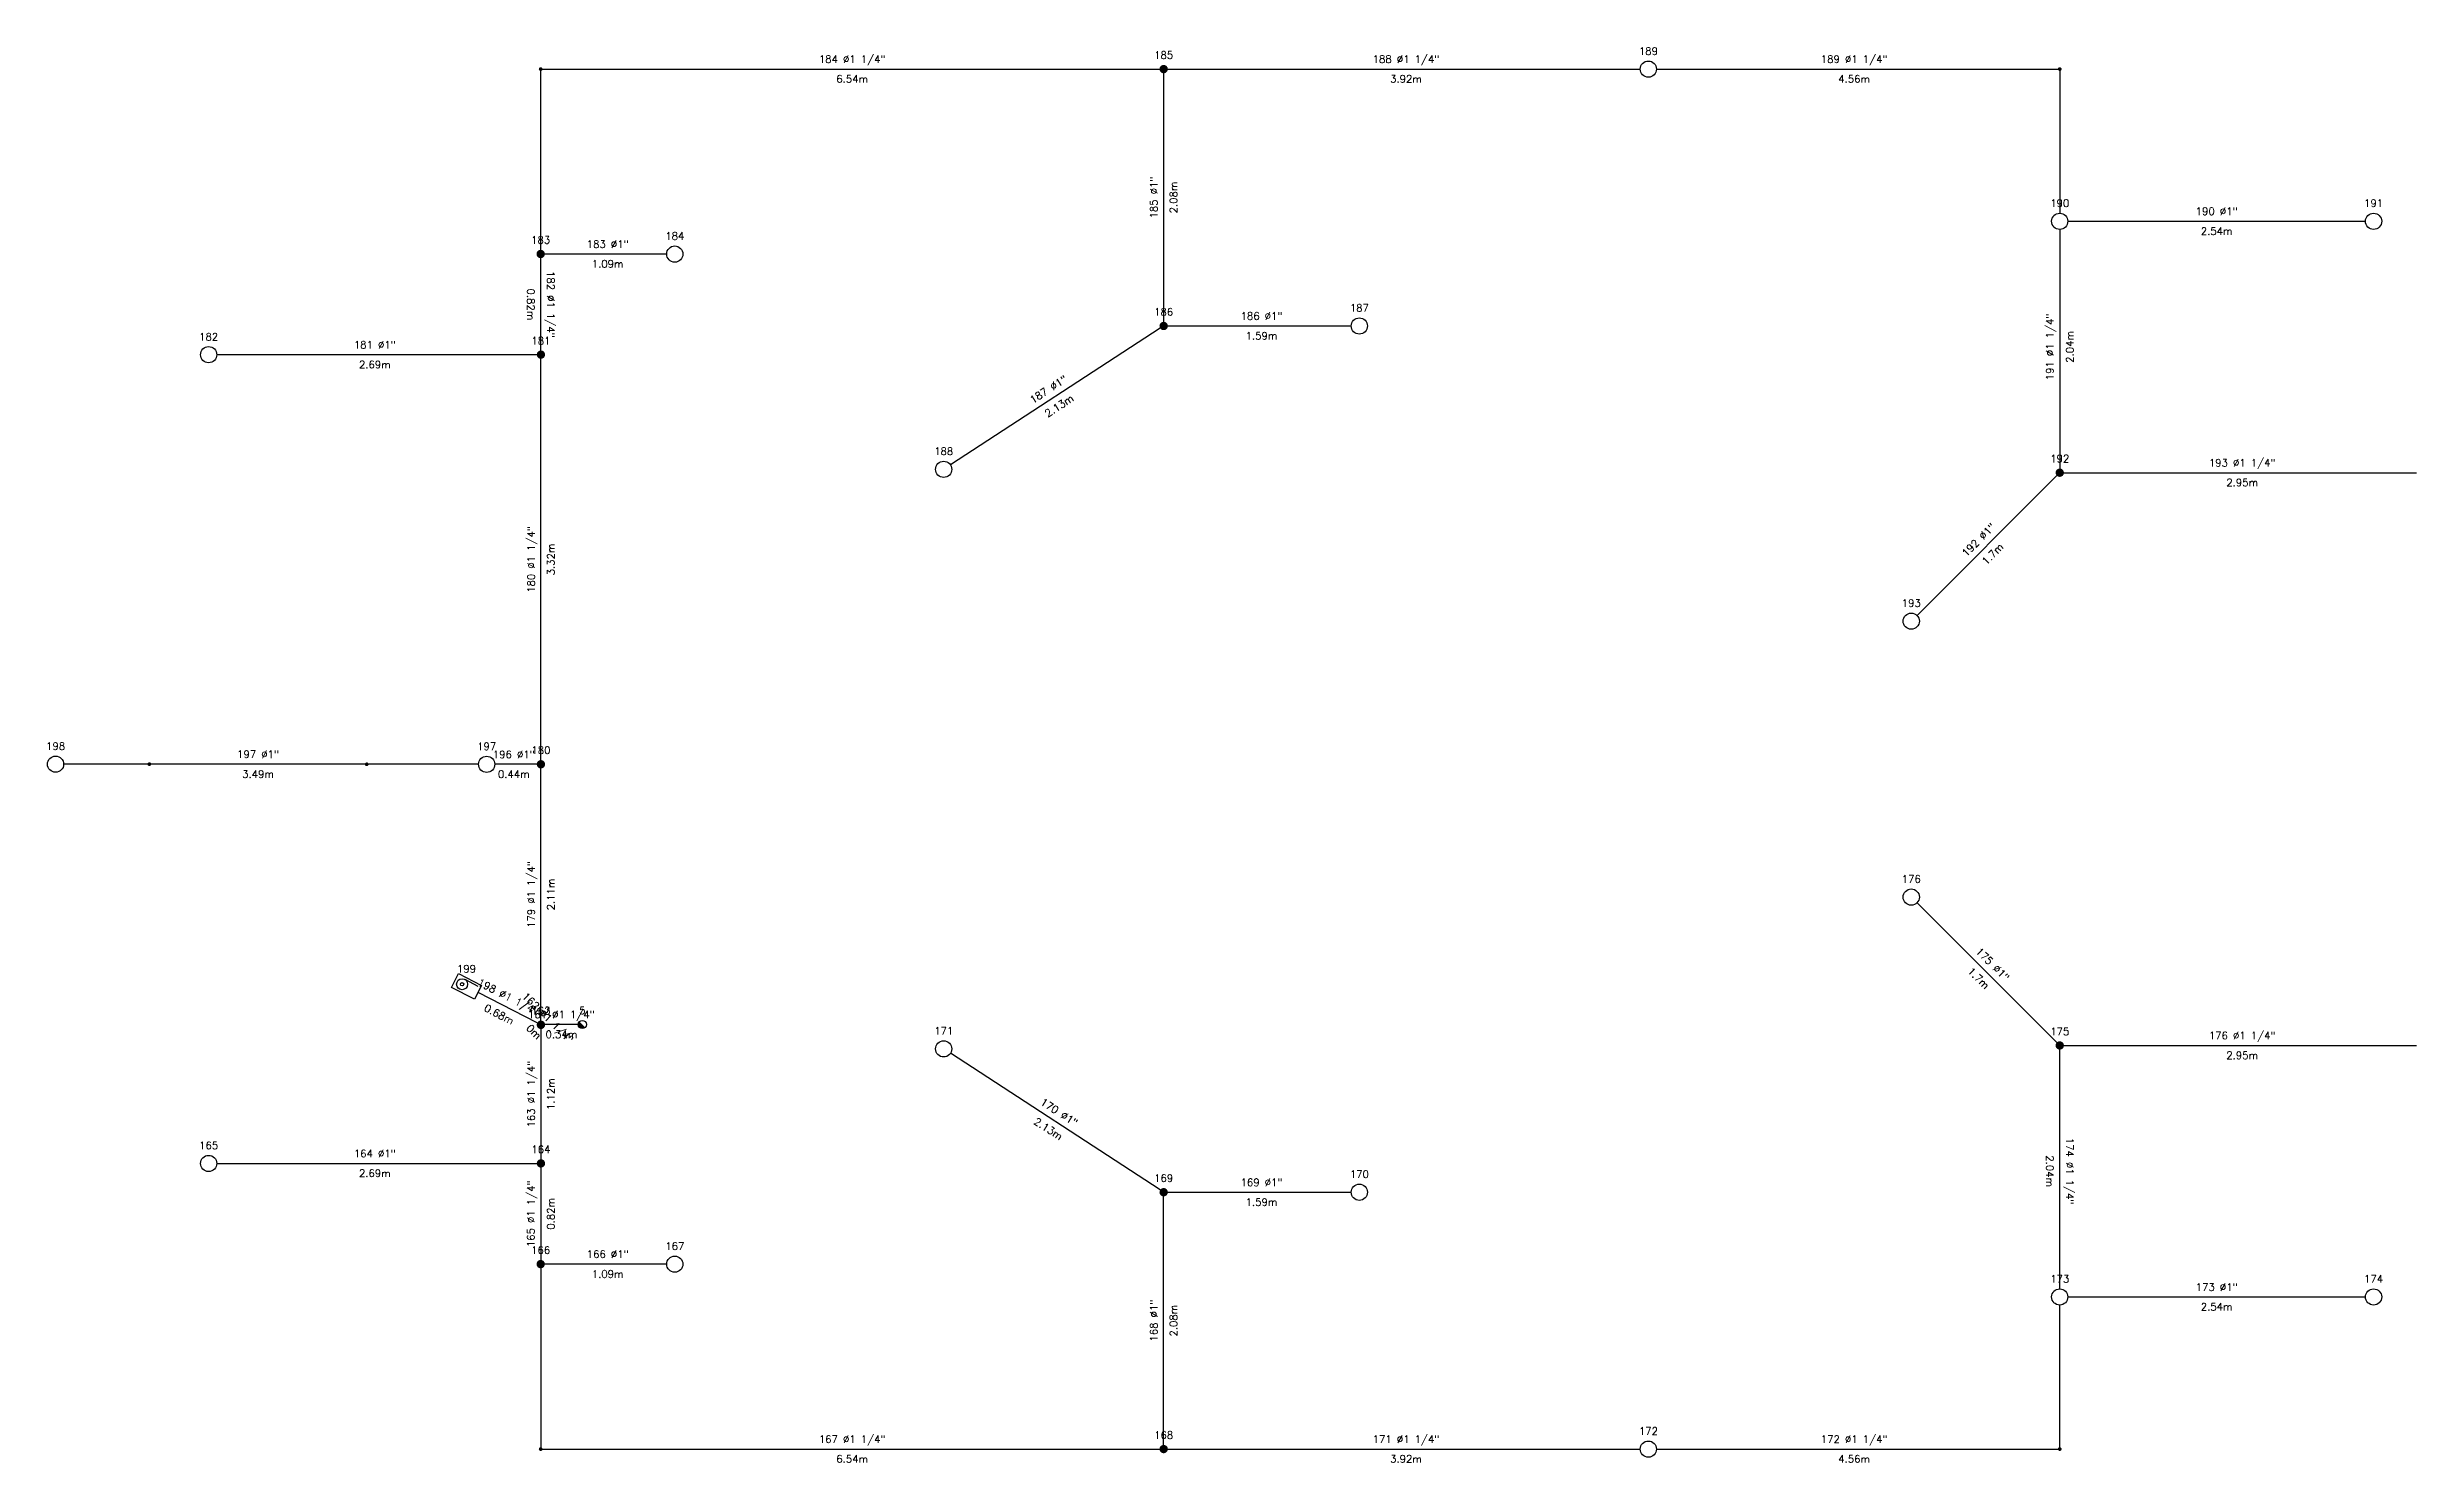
# Model space of a CAD drawing. Header units: metres. Extents: x -63.6 to 24.5, y -61.1 to 26.1.
# Drawn here: x -42.98 to -23.32, y -58.05 to -46.3 of the extents above; entities that cross this region are included whole.
import ezdxf
from ezdxf.enums import TextEntityAlignment as Align

# ---------------------------------------------------------------- set-up
doc = ezdxf.new("R2010")
doc.units = ezdxf.units.M
doc.header["$LTSCALE"] = 12.7
doc.layers.get('0').update_dxf_attribs({"linetype": 'CONTINUOUS'})
for name, color, linetype in [('TEXTO_NUDOS', 7, 'CONTINUOUS'), ('TEXTO_RAMAS', 7, 'CONTINUOUS'), ('UNIFILAR', 7, 'CONTINUOUS')]:
    doc.layers.add(name, color=color, linetype=linetype)
doc.styles.add('ROMANS', font='Romans', dxfattribs={"height": 0.0635})

msp = doc.modelspace()

# ---------------------------------------------------------------- texts
at = {"layer": 'TEXTO_NUDOS', "color": 94, "linetype": 'Continuous', "style": 'ROMANS'}
for s, p in [('185', (-33.72, -46.397, 2.562)), ('189', (-29.698, -46.364, 2.562)), ('190', (-26.285, -47.627, 2.562)), ('191', (-23.681, -47.627, 2.562)), ('183', (-38.889, -47.932, 2.562)), ('184', (-37.776, -47.899, 2.562)), ('186', (-33.72, -48.529, 2.562)), ('187', (-32.096, -48.496, 2.562)), ('182', (-41.644, -48.735, 2.562)), ('181', (-38.887, -48.768, 2.562)), ('188', (-35.545, -49.686, 2.562)), ('192', (-26.285, -49.747, 2.562)), ('193', (-27.517, -50.946, 2.562)), ('198', (-42.914, -52.133, 1.414)), ('197', (-39.337, -52.135, 2.562)), ('180', (-38.887, -52.167, 2.562)), ('176', (-27.517, -53.236, 2.562)), ('199', (-39.505, -53.981, 1.537)), ('162', (-38.887, -54.329, 1.537)), ('163', (-38.887, -54.33, 2.562)), ('5', (-38.543, -54.327)), ('171', (-35.545, -54.496, 2.562)), ('175', (-26.285, -54.501, 2.562)), ('165', (-41.644, -55.447, 2.562)), ('164', (-38.887, -55.48, 2.562)), ('170', (-32.096, -55.686, 2.562)), ('169', (-33.72, -55.719, 2.562)), ('167', (-37.776, -56.283, 2.562)), ('166', (-38.889, -56.316, 2.562)), ('173', (-26.285, -56.555, 2.562)), ('174', (-23.681, -56.555, 2.562)), ('168', (-33.72, -57.851, 2.562)), ('172', (-29.698, -57.818, 2.562))]:
    msp.add_text(s, height=0.0615, dxfattribs=at).set_placement(p, align=Align.CENTER)
at = {"layer": 'TEXTO_RAMAS', "color": 94, "linetype": 'Continuous', "style": 'ROMANS'}
for s, p in [('184 Ø1 1/4"', (-36.304, -46.431, 2.562)), ('188 Ø1 1/4"', (-31.709, -46.431, 2.562)), ('189 Ø1 1/4"', (-27.991, -46.431, 2.562)), ('190 Ø1"', (-24.983, -47.694, 2.562)), ('183 Ø1"', (-38.333, -47.967, 2.562)), ('186 Ø1"', (-32.908, -48.563, 2.562)), ('193 Ø1 1/4"', (-24.771, -49.781, 2.562)), ('196 Ø1"', (-39.112, -52.202, 2.562)), ('161 Ø1 1/4"', (-38.717, -54.361)), ('176 Ø1 1/4"', (-24.771, -54.536, 2.562)), ('169 Ø1"', (-32.908, -55.754, 2.562)), ('166 Ø1"', (-38.333, -56.35, 2.562)), ('173 Ø1"', (-24.983, -56.623, 2.562)), ('167 Ø1 1/4"', (-36.304, -57.886, 2.562)), ('171 Ø1 1/4"', (-31.709, -57.886, 2.562)), ('172 Ø1 1/4"', (-27.991, -57.886, 2.562))]:
    msp.add_text(s, height=0.0615, dxfattribs=at).set_placement(p, align=Align.CENTER)
for s, p in [('6.54m', (-36.304, -46.534, 2.562)), ('3.92m', (-31.709, -46.534, 2.562)), ('4.56m', (-27.991, -46.534, 2.562)), ('2.54m', (-24.983, -47.797, 2.562)), ('1.09m', (-38.333, -48.069, 2.562)), ('1.59m', (-32.908, -48.666, 2.562)), ('2.95m', (-24.771, -49.884, 2.562)), ('0.44m', (-39.112, -52.304, 2.562)), ('0.34m', (-38.717, -54.464)), ('2.95m', (-24.771, -54.638, 2.562)), ('1.59m', (-32.908, -55.856, 2.562)), ('1.09m', (-38.333, -56.453, 2.562)), ('2.54m', (-24.983, -56.725, 2.562)), ('6.54m', (-36.304, -57.988, 2.562)), ('3.92m', (-31.709, -57.988, 2.562)), ('4.56m', (-27.991, -57.988, 2.562))]:
    msp.add_text(s, height=0.0615, dxfattribs=at).set_placement(p, align=Align.TOP_CENTER)
for s, rotation, p in [('185 Ø1"', 90, (-33.771, -47.549, 2.562)), ('182 Ø1 1/4"', 270.1387, (-38.836, -48.436, 2.562)), ('191 Ø1 1/4"', 89.9948, (-26.336, -48.789, 2.562)), ('181 Ø1"', 0.0001, (-40.265, -48.802, 2.562)), ('187 Ø1"', 33.116, (-34.66, -49.167, 2.562)), ('180 Ø1 1/4"', 90, (-38.938, -50.553, 2.562)), ('192 Ø1"', 45, (-26.937, -50.412, 2.562)), ('197 Ø1"', 359.9575, (-41.234, -52.201, 1.988)), ('179 Ø1 1/4"', 90, (-38.938, -53.334, 2.562)), ('175 Ø1"', 315, (-26.864, -53.935, 2.562)), ('198 Ø1 1/4"', 332.7535, (-39.173, -54.21, 1.537)), ('162 Ø1 1/4"', 315.4193, (-38.851, -54.379, 2.05)), ('163 Ø1 1/4"', 90, (-38.938, -54.991, 2.562)), ('170 Ø1"', 326.884, (-34.604, -55.167, 2.562)), ('174 Ø1 1/4"', 270.0052, (-26.233, -55.63, 2.562)), ('164 Ø1"', 359.9999, (-40.265, -55.515, 2.562)), ('165 Ø1 1/4"', 89.8613, (-38.939, -55.984, 2.562)), ('168 Ø1"', 90, (-33.771, -56.871, 2.562))]:
    msp.add_text(s, height=0.0615, rotation=rotation, dxfattribs=at).set_placement(p, align=Align.CENTER)
for s, rotation, p in [('2.08m', 90, (-33.669, -47.549, 2.562)), ('0.82m', 270.1387, (-38.939, -48.436, 2.562)), ('2.04m', 89.9948, (-26.233, -48.789, 2.562)), ('2.69m', 0.0001, (-40.265, -48.905, 2.562)), ('2.13m', 33.116, (-34.604, -49.252, 2.562)), ('3.32m', 90, (-38.835, -50.553, 2.562)), ('1.7m', 45, (-26.864, -50.485, 2.562)), ('3.49m', 359.9575, (-41.234, -52.304, 1.988)), ('2.11m', 90, (-38.835, -53.334, 2.562)), ('1.7m', 315, (-26.937, -54.007, 2.562)), ('0.68m', 332.7535, (-39.22, -54.301, 1.537)), ('0m', 315.4193, (-38.923, -54.452, 2.05)), ('1.12m', 90, (-38.835, -54.991, 2.562)), ('2.13m', 326.884, (-34.66, -55.253, 2.562)), ('2.69m', 359.9999, (-40.265, -55.617, 2.562)), ('2.04m', 270.0052, (-26.336, -55.63, 2.562)), ('0.82m', 89.8613, (-38.836, -55.984, 2.562)), ('2.08m', 90, (-33.669, -56.871, 2.562))]:
    msp.add_text(s, height=0.0615, rotation=rotation, dxfattribs=at).set_placement(p, align=Align.TOP_CENTER)

# ---------------------------------------------------------------- blocks, each defined once
blk = doc.blocks.new('BOCA_INCENDIOS_IPCI')
at = {"color": 0, "linetype": 'Continuous'}
for p, q in [((-2, 1.2), (2, 1.2)), ((-2, -1.2), (-2, 1.2)), ((-0.75, 0.85), (1.535532, 0.85)), ((2, 1.2), (2, -1.2)), ((2, -1.2), (-2, -1.2))]:
    blk.add_line(p, q, dxfattribs=at)
for radius in [0.85, 0.25]:
    blk.add_circle((-0.75, 0), radius, dxfattribs=at)
blk = doc.blocks.new('CONEXION_PLANTAS_IPCI')
at = {"color": 0, "linetype": 'Continuous'}
blk.add_circle((-0.004736, -0.005671), 1.5, dxfattribs=at)
for points in [[(-1.499779, 0.11617), (-1.504474, -0.033694), (0.363297, -1.459821), (0.216286, -1.489298)], [(-1.480147, 0.264817), (-1.499779, 0.11617), (0.506632, -1.415814), (0.363297, -1.459821)], [(-1.445772, 0.410761), (-1.480147, 0.264817), (0.644856, -1.357718), (0.506632, -1.415814)], [(-1.396999, 0.552544), (-1.445772, 0.410761), (0.77659, -1.286112), (0.644856, -1.357718)], [(-1.334315, 0.688749), (-1.396999, 0.552544), (0.900518, -1.201713), (0.77659, -1.286112)], [(-1.258346, 0.818016), (-1.334315, 0.688749), (1.0154, -1.105363), (0.900518, -1.201713)], [(-1.169852, 0.939054), (-1.258346, 0.818016), (1.047775, -1.074419), (1.0154, -1.105363)], [(-1.069716, 1.050651), (-1.169852, 0.939054), (-0.004736, -0.005671), (1.047775, -1.074419)], [(-1.504474, -0.033694), (-1.494184, -0.183278), (0.216286, -1.489298), (0.067066, -1.503952)], [(-1.494184, -0.183278), (-1.469012, -0.331087), (0.067066, -1.503952), (-0.082871, -1.503635)], [(-1.469012, -0.331087), (-1.429209, -0.475645), (-0.082871, -1.503635), (-0.232027, -1.488351)], [(-1.429209, -0.475645), (-1.375174, -0.615507), (-0.232027, -1.488351), (-0.378913, -1.458252)], [(-1.375174, -0.615507), (-1.307445, -0.749276), (-0.378913, -1.458252), (-0.52206, -1.41364)], [(-1.307445, -0.749276), (-1.226701, -0.875615), (-0.52206, -1.41364), (-0.660037, -1.35496)], [(-1.226701, -0.875615), (-1.133746, -0.993262), (-0.660037, -1.35496), (-0.791468, -1.282798)], [(-1.133746, -0.993262), (-1.029511, -1.101041), (-0.791468, -1.282798), (-0.915037, -1.197876)]]:
    blk.add_solid(points, dxfattribs=at)
blk = doc.blocks.new('NUDO_PASO_IPCI')
at = {"color": 0, "linetype": 'Continuous'}
for points in [[(-0.742494, 0.10584), (-0.749351, 0.031185), (-0.748721, -0.043781), (-0.749351, 0.031185)], [(-0.728219, 0.179437), (-0.742494, 0.10584), (-0.74061, -0.118309), (-0.748721, -0.043781)], [(-0.706667, 0.251241), (-0.728219, 0.179437), (-0.725099, -0.191656), (-0.74061, -0.118309)], [(-0.678054, 0.320535), (-0.706667, 0.251241), (-0.702343, -0.263087), (-0.725099, -0.191656)], [(-0.642667, 0.386626), (-0.678054, 0.320535), (-0.672569, -0.33189), (-0.702343, -0.263087)], [(-0.600858, 0.448854), (-0.642667, 0.386626), (-0.636075, -0.397377), (-0.672569, -0.33189)], [(-0.553045, 0.506597), (-0.600858, 0.448854), (-0.593226, -0.458893), (-0.636075, -0.397377)], [(-0.499707, 0.559279), (-0.553045, 0.506597), (-0.544449, -0.515825), (-0.593226, -0.458893)], [(-0.441376, 0.606372), (-0.499707, 0.559279), (-0.490233, -0.567602), (-0.544449, -0.515825)], [(-0.378635, 0.647407), (-0.441376, 0.606372), (-0.431118, -0.613708), (-0.490233, -0.567602)], [(-0.31211, 0.681973), (-0.378635, 0.647407), (-0.367696, -0.653682), (-0.431118, -0.613708)], [(-0.242467, 0.709725), (-0.31211, 0.681973), (-0.300599, -0.687124), (-0.367696, -0.653682)], [(-0.170402, 0.730386), (-0.242467, 0.709725), (-0.2305, -0.713702), (-0.300599, -0.687124)], [(-0.096633, 0.743749), (-0.170402, 0.730386), (-0.158097, -0.733148), (-0.2305, -0.713702)], [(-0.0219, 0.74968), (-0.096633, 0.743749), (-0.084114, -0.745268), (-0.158097, -0.733148)], [(0.053053, 0.748121), (-0.0219, 0.74968), (-0.009291, -0.749942), (-0.084114, -0.745268)], [(0.127475, 0.739087), (0.053053, 0.748121), (0.065624, -0.747123), (-0.009291, -0.749942)], [(0.200624, 0.722669), (0.127475, 0.739087), (0.139884, -0.736839), (0.065624, -0.747123)], [(0.271768, 0.699029), (0.200624, 0.722669), (0.212747, -0.719193), (0.139884, -0.736839)], [(0.340197, 0.668406), (0.271768, 0.699029), (0.283483, -0.694361), (0.212747, -0.719193)], [(0.405227, 0.631103), (0.340197, 0.668406), (0.351388, -0.662591), (0.283483, -0.694361)], [(0.466207, 0.587495), (0.405227, 0.631103), (0.415781, -0.624201), (0.351388, -0.662591)], [(0.52253, 0.538017), (0.466207, 0.587495), (0.47602, -0.579573), (0.415781, -0.624201)], [(0.573632, 0.483163), (0.52253, 0.538017), (0.531502, -0.529155), (0.47602, -0.579573)], [(0.619002, 0.423482), (0.573632, 0.483163), (0.581674, -0.47345), (0.531502, -0.529155)], [(0.658187, 0.359569), (0.619002, 0.423482), (0.626035, -0.413014), (0.581674, -0.47345)], [(0.690796, 0.292064), (0.658187, 0.359569), (0.66414, -0.348452), (0.626035, -0.413014)], [(0.716502, 0.22164), (0.690796, 0.292064), (0.695609, -0.280407), (0.66414, -0.348452)], [(0.73505, 0.149002), (0.716502, 0.22164), (0.720128, -0.209562), (0.695609, -0.280407)], [(0.746253, 0.074875), (0.73505, 0.149002), (0.737451, -0.136622), (0.720128, -0.209562)], [(0.75, 0), (0.746253, 0.074875), (0.747407, -0.062317), (0.737451, -0.136622)]]:
    blk.add_solid(points, dxfattribs=at)
blk = doc.blocks.new('ROCIADOR_AUTOMATICO_IPCI')
at = {"color": 0, "linetype": 'Continuous'}
blk.add_circle((-0.004736, -0.005671), 1.5, dxfattribs=at)
blk = doc.blocks.new('NUDO_DERIVACION_IPCI')
at = {"color": 0, "linetype": 'Continuous'}
for points in [[(-0.742494, 0.10584), (-0.749351, 0.031185), (-0.748721, -0.043781), (-0.749351, 0.031185)], [(-0.728219, 0.179437), (-0.742494, 0.10584), (-0.74061, -0.118309), (-0.748721, -0.043781)], [(-0.706667, 0.251241), (-0.728219, 0.179437), (-0.725099, -0.191656), (-0.74061, -0.118309)], [(-0.678054, 0.320535), (-0.706667, 0.251241), (-0.702343, -0.263087), (-0.725099, -0.191656)], [(-0.642667, 0.386626), (-0.678054, 0.320535), (-0.672569, -0.33189), (-0.702343, -0.263087)], [(-0.600858, 0.448854), (-0.642667, 0.386626), (-0.636075, -0.397377), (-0.672569, -0.33189)], [(-0.553045, 0.506597), (-0.600858, 0.448854), (-0.593226, -0.458893), (-0.636075, -0.397377)], [(-0.499707, 0.559279), (-0.553045, 0.506597), (-0.544449, -0.515825), (-0.593226, -0.458893)], [(-0.441376, 0.606372), (-0.499707, 0.559279), (-0.490233, -0.567602), (-0.544449, -0.515825)], [(-0.378635, 0.647407), (-0.441376, 0.606372), (-0.431118, -0.613708), (-0.490233, -0.567602)], [(-0.31211, 0.681973), (-0.378635, 0.647407), (-0.367696, -0.653682), (-0.431118, -0.613708)], [(-0.242467, 0.709725), (-0.31211, 0.681973), (-0.300599, -0.687124), (-0.367696, -0.653682)], [(-0.170402, 0.730386), (-0.242467, 0.709725), (-0.2305, -0.713702), (-0.300599, -0.687124)], [(-0.096633, 0.743749), (-0.170402, 0.730386), (-0.158097, -0.733148), (-0.2305, -0.713702)], [(-0.0219, 0.74968), (-0.096633, 0.743749), (-0.084114, -0.745268), (-0.158097, -0.733148)], [(0.053053, 0.748121), (-0.0219, 0.74968), (-0.009291, -0.749942), (-0.084114, -0.745268)], [(0.127475, 0.739087), (0.053053, 0.748121), (0.065624, -0.747123), (-0.009291, -0.749942)], [(0.200624, 0.722669), (0.127475, 0.739087), (0.139884, -0.736839), (0.065624, -0.747123)], [(0.271768, 0.699029), (0.200624, 0.722669), (0.212747, -0.719193), (0.139884, -0.736839)], [(0.340197, 0.668406), (0.271768, 0.699029), (0.283483, -0.694361), (0.212747, -0.719193)], [(0.405227, 0.631103), (0.340197, 0.668406), (0.351388, -0.662591), (0.283483, -0.694361)], [(0.466207, 0.587495), (0.405227, 0.631103), (0.415781, -0.624201), (0.351388, -0.662591)], [(0.52253, 0.538017), (0.466207, 0.587495), (0.47602, -0.579573), (0.415781, -0.624201)], [(0.573632, 0.483163), (0.52253, 0.538017), (0.531502, -0.529155), (0.47602, -0.579573)], [(0.619002, 0.423482), (0.573632, 0.483163), (0.581674, -0.47345), (0.531502, -0.529155)], [(0.658187, 0.359569), (0.619002, 0.423482), (0.626035, -0.413014), (0.581674, -0.47345)], [(0.690796, 0.292064), (0.658187, 0.359569), (0.66414, -0.348452), (0.626035, -0.413014)], [(0.716502, 0.22164), (0.690796, 0.292064), (0.695609, -0.280407), (0.66414, -0.348452)], [(0.73505, 0.149002), (0.716502, 0.22164), (0.720128, -0.209562), (0.695609, -0.280407)], [(0.746253, 0.074875), (0.73505, 0.149002), (0.737451, -0.136622), (0.720128, -0.209562)], [(0.75, 0), (0.746253, 0.074875), (0.747407, -0.062317), (0.737451, -0.136622)]]:
    blk.add_solid(points, dxfattribs=at)

# ---------------------------------------------------------------- linework, layer by layer
at = {"layer": 'UNIFILAR', "color": 94, "linetype": 'Continuous'}
for p, q in [((-38.889, -47.983, 2.562), (-38.889, -46.498, 2.562)), ((-38.873, -46.483, 2.562), (-33.755, -46.483, 2.562)), ((-33.72, -46.517, 2.562), (-33.72, -48.58, 2.562)), ((-33.686, -46.483, 2.562), (-29.766, -46.483, 2.562)), ((-29.631, -46.483, 2.562), (-26.3, -46.483, 2.562)), ((-26.285, -46.498, 2.562), (-26.285, -47.678, 2.562)), ((-26.217, -47.746, 2.562), (-23.748, -47.746, 2.562)), ((-26.285, -47.813, 2.562), (-26.285, -49.798, 2.562)), ((-38.887, -48.819, 2.562), (-38.889, -48.052, 2.562)), ((-37.844, -48.018, 2.562), (-38.854, -48.018, 2.562)), ((-33.749, -48.633, 2.562), (-35.488, -49.768, 2.562)), ((-33.686, -48.615, 2.562), (-32.163, -48.615, 2.562)), ((-41.576, -48.853, 2.562), (-38.921, -48.853, 2.562)), ((-38.887, -52.218, 2.562), (-38.887, -48.888, 2.562)), ((-26.309, -49.857, 2.562), (-27.469, -51.017, 2.562)), ((-26.25, -49.833, 2.562), (-23.324, -49.833, 2.562)), ((-42.151, -52.252, 1.414), (-42.847, -52.252, 1.414)), ((-40.347, -52.253, 2.562), (-42.12, -52.252, 1.414)), ((-39.405, -52.253, 2.562), (-40.316, -52.253, 2.562)), ((-38.921, -52.253, 2.562), (-39.27, -52.253, 2.562)), ((-38.887, -54.381, 2.562), (-38.887, -52.288, 2.562)), ((-26.309, -54.562, 2.562), (-27.469, -53.402, 2.562)), ((-38.918, -54.399, 1.537), (-39.409, -54.146, 1.537)), ((-38.89, -54.413), (-38.887, -54.415, 1.537)), ((-38.887, -54.415, 1.537), (-38.887, -54.416, 2.562)), ((-38.887, -54.45, 2.562), (-38.887, -55.531, 2.562)), ((-38.577, -54.413), (-38.875, -54.413)), ((-26.285, -56.606, 2.562), (-26.285, -54.621, 2.562)), ((-26.25, -54.587, 2.562), (-23.324, -54.587, 2.562)), ((-33.749, -55.786, 2.562), (-35.488, -54.652, 2.562)), ((-41.576, -55.566, 2.562), (-38.921, -55.566, 2.562)), ((-38.887, -55.601, 2.562), (-38.889, -56.367, 2.562)), ((-33.686, -55.805, 2.562), (-32.163, -55.805, 2.562)), ((-33.72, -57.902, 2.562), (-33.72, -55.839, 2.562)), ((-37.844, -56.402, 2.562), (-38.854, -56.402, 2.562)), ((-38.889, -56.436, 2.562), (-38.889, -57.921, 2.562)), ((-26.285, -57.921, 2.562), (-26.285, -56.741, 2.562)), ((-26.217, -56.674, 2.562), (-23.748, -56.674, 2.562)), ((-38.873, -57.937, 2.562), (-33.755, -57.937, 2.562)), ((-33.686, -57.937, 2.562), (-29.766, -57.937, 2.562)), ((-29.631, -57.937, 2.562), (-26.3, -57.937, 2.562))]:
    msp.add_line(p, q, dxfattribs=at)

# ---------------------------------------------------------------- block references
at = {"layer": 'UNIFILAR', "color": 94, "linetype": 'Continuous', "zscale": 1.024943720238734}
for name, p, xscale, yscale in [('NUDO_PASO_IPCI', (-38.889, -46.483, 2.562), 0.02049887440477468, 0.02049887440477468), ('NUDO_DERIVACION_IPCI', (-33.72, -46.483, 2.562), 0.04612246741074302, 0.04612246741074302), ('ROCIADOR_AUTOMATICO_IPCI', (-29.698, -46.483, 2.562), 0.0448412877604446, 0.0448412877604446), ('NUDO_PASO_IPCI', (-26.285, -46.483, 2.562), 0.02049887440477468, 0.02049887440477468), ('ROCIADOR_AUTOMATICO_IPCI', (-26.285, -47.746, 2.562), 0.0448412877604446, 0.0448412877604446), ('ROCIADOR_AUTOMATICO_IPCI', (-23.681, -47.746, 2.562), 0.0448412877604446, 0.0448412877604446), ('ROCIADOR_AUTOMATICO_IPCI', (-37.776, -48.018, 2.562), 0.0448412877604446, 0.0448412877604446), ('NUDO_DERIVACION_IPCI', (-38.889, -48.018, 2.562), 0.04612246741074302, 0.04612246741074302), ('ROCIADOR_AUTOMATICO_IPCI', (-32.096, -48.615, 2.562), 0.0448412877604446, 0.0448412877604446), ('NUDO_DERIVACION_IPCI', (-33.72, -48.615, 2.562), 0.04612246741074302, 0.04612246741074302), ('ROCIADOR_AUTOMATICO_IPCI', (-41.644, -48.853, 2.562), 0.0448412877604446, 0.0448412877604446), ('NUDO_DERIVACION_IPCI', (-38.887, -48.853, 2.562), 0.04612246741074302, 0.04612246741074302), ('ROCIADOR_AUTOMATICO_IPCI', (-35.545, -49.805, 2.562), 0.0448412877604446, 0.0448412877604446), ('NUDO_DERIVACION_IPCI', (-26.285, -49.833, 2.562), 0.04612246741074302, 0.04612246741074302), ('ROCIADOR_AUTOMATICO_IPCI', (-27.517, -51.065, 2.562), 0.0448412877604446, 0.0448412877604446), ('ROCIADOR_AUTOMATICO_IPCI', (-42.914, -52.252, 1.414), 0.0448412877604446, 0.0448412877604446), ('NUDO_PASO_IPCI', (-42.136, -52.252, 1.414), 0.02049887440477468, 0.02049887440477468), ('NUDO_PASO_IPCI', (-40.332, -52.253, 2.562), 0.02049887440477468, 0.02049887440477468), ('ROCIADOR_AUTOMATICO_IPCI', (-39.337, -52.253, 2.562), 0.0448412877604446, 0.0448412877604446), ('NUDO_DERIVACION_IPCI', (-38.887, -52.253, 2.562), 0.04612246741074302, 0.04612246741074302), ('ROCIADOR_AUTOMATICO_IPCI', (-27.517, -53.355, 2.562), 0.0448412877604446, 0.0448412877604446), ('NUDO_DERIVACION_IPCI', (-38.887, -54.415, 1.537), 0.04612246741074302, 0.04612246741074302), ('NUDO_DERIVACION_IPCI', (-38.887, -54.416, 2.562), 0.04612246741074302, 0.04612246741074302), ('NUDO_PASO_IPCI', (-38.89, -54.413), 0.02049887440477468, 0.02049887440477468), ('CONEXION_PLANTAS_IPCI', (-38.543, -54.413), 0.02254876184525214, 0.02254876184525214), ('ROCIADOR_AUTOMATICO_IPCI', (-35.545, -54.615, 2.562), 0.0448412877604446, 0.0448412877604446), ('NUDO_DERIVACION_IPCI', (-26.285, -54.587, 2.562), 0.04612246741074302, 0.04612246741074302), ('ROCIADOR_AUTOMATICO_IPCI', (-41.644, -55.566, 2.562), 0.0448412877604446, 0.0448412877604446), ('NUDO_DERIVACION_IPCI', (-38.887, -55.566, 2.562), 0.04612246741074302, 0.04612246741074302), ('NUDO_DERIVACION_IPCI', (-33.72, -55.805, 2.562), 0.04612246741074302, 0.04612246741074302), ('ROCIADOR_AUTOMATICO_IPCI', (-32.096, -55.805, 2.562), 0.0448412877604446, 0.0448412877604446), ('NUDO_DERIVACION_IPCI', (-38.889, -56.402, 2.562), 0.04612246741074302, 0.04612246741074302), ('ROCIADOR_AUTOMATICO_IPCI', (-37.776, -56.402, 2.562), 0.0448412877604446, 0.0448412877604446), ('ROCIADOR_AUTOMATICO_IPCI', (-26.285, -56.674, 2.562), 0.0448412877604446, 0.0448412877604446), ('ROCIADOR_AUTOMATICO_IPCI', (-23.681, -56.674, 2.562), 0.0448412877604446, 0.0448412877604446), ('NUDO_PASO_IPCI', (-38.889, -57.937, 2.562), 0.02049887440477468, 0.02049887440477468), ('NUDO_DERIVACION_IPCI', (-33.72, -57.937, 2.562), 0.04612246741074302, 0.04612246741074302), ('ROCIADOR_AUTOMATICO_IPCI', (-29.698, -57.937, 2.562), 0.0448412877604446, 0.0448412877604446), ('NUDO_PASO_IPCI', (-26.285, -57.937, 2.562), 0.02049887440477468, 0.02049887440477468)]:
    msp.add_blockref(name, p, dxfattribs=dict(at, xscale=xscale, yscale=yscale))
at = {"layer": 'UNIFILAR', "color": 94, "linetype": 'Continuous', "xscale": 0.05380954531253351, "yscale": 0.05380954531253351, "zscale": 1.024943720238734, "rotation": 332.5}
msp.add_blockref('BOCA_INCENDIOS_IPCI', (-39.505, -54.097, 1.537), dxfattribs=at)

msp.set_redraw_order([(e.dxf.handle, doc.entitydb.next_handle()) for e in msp.query("TEXT MTEXT ATTDEF DIMENSION ARC_DIMENSION")])  # texts and dimensions are drawn at this point

doc.saveas('drawing.dxf')
